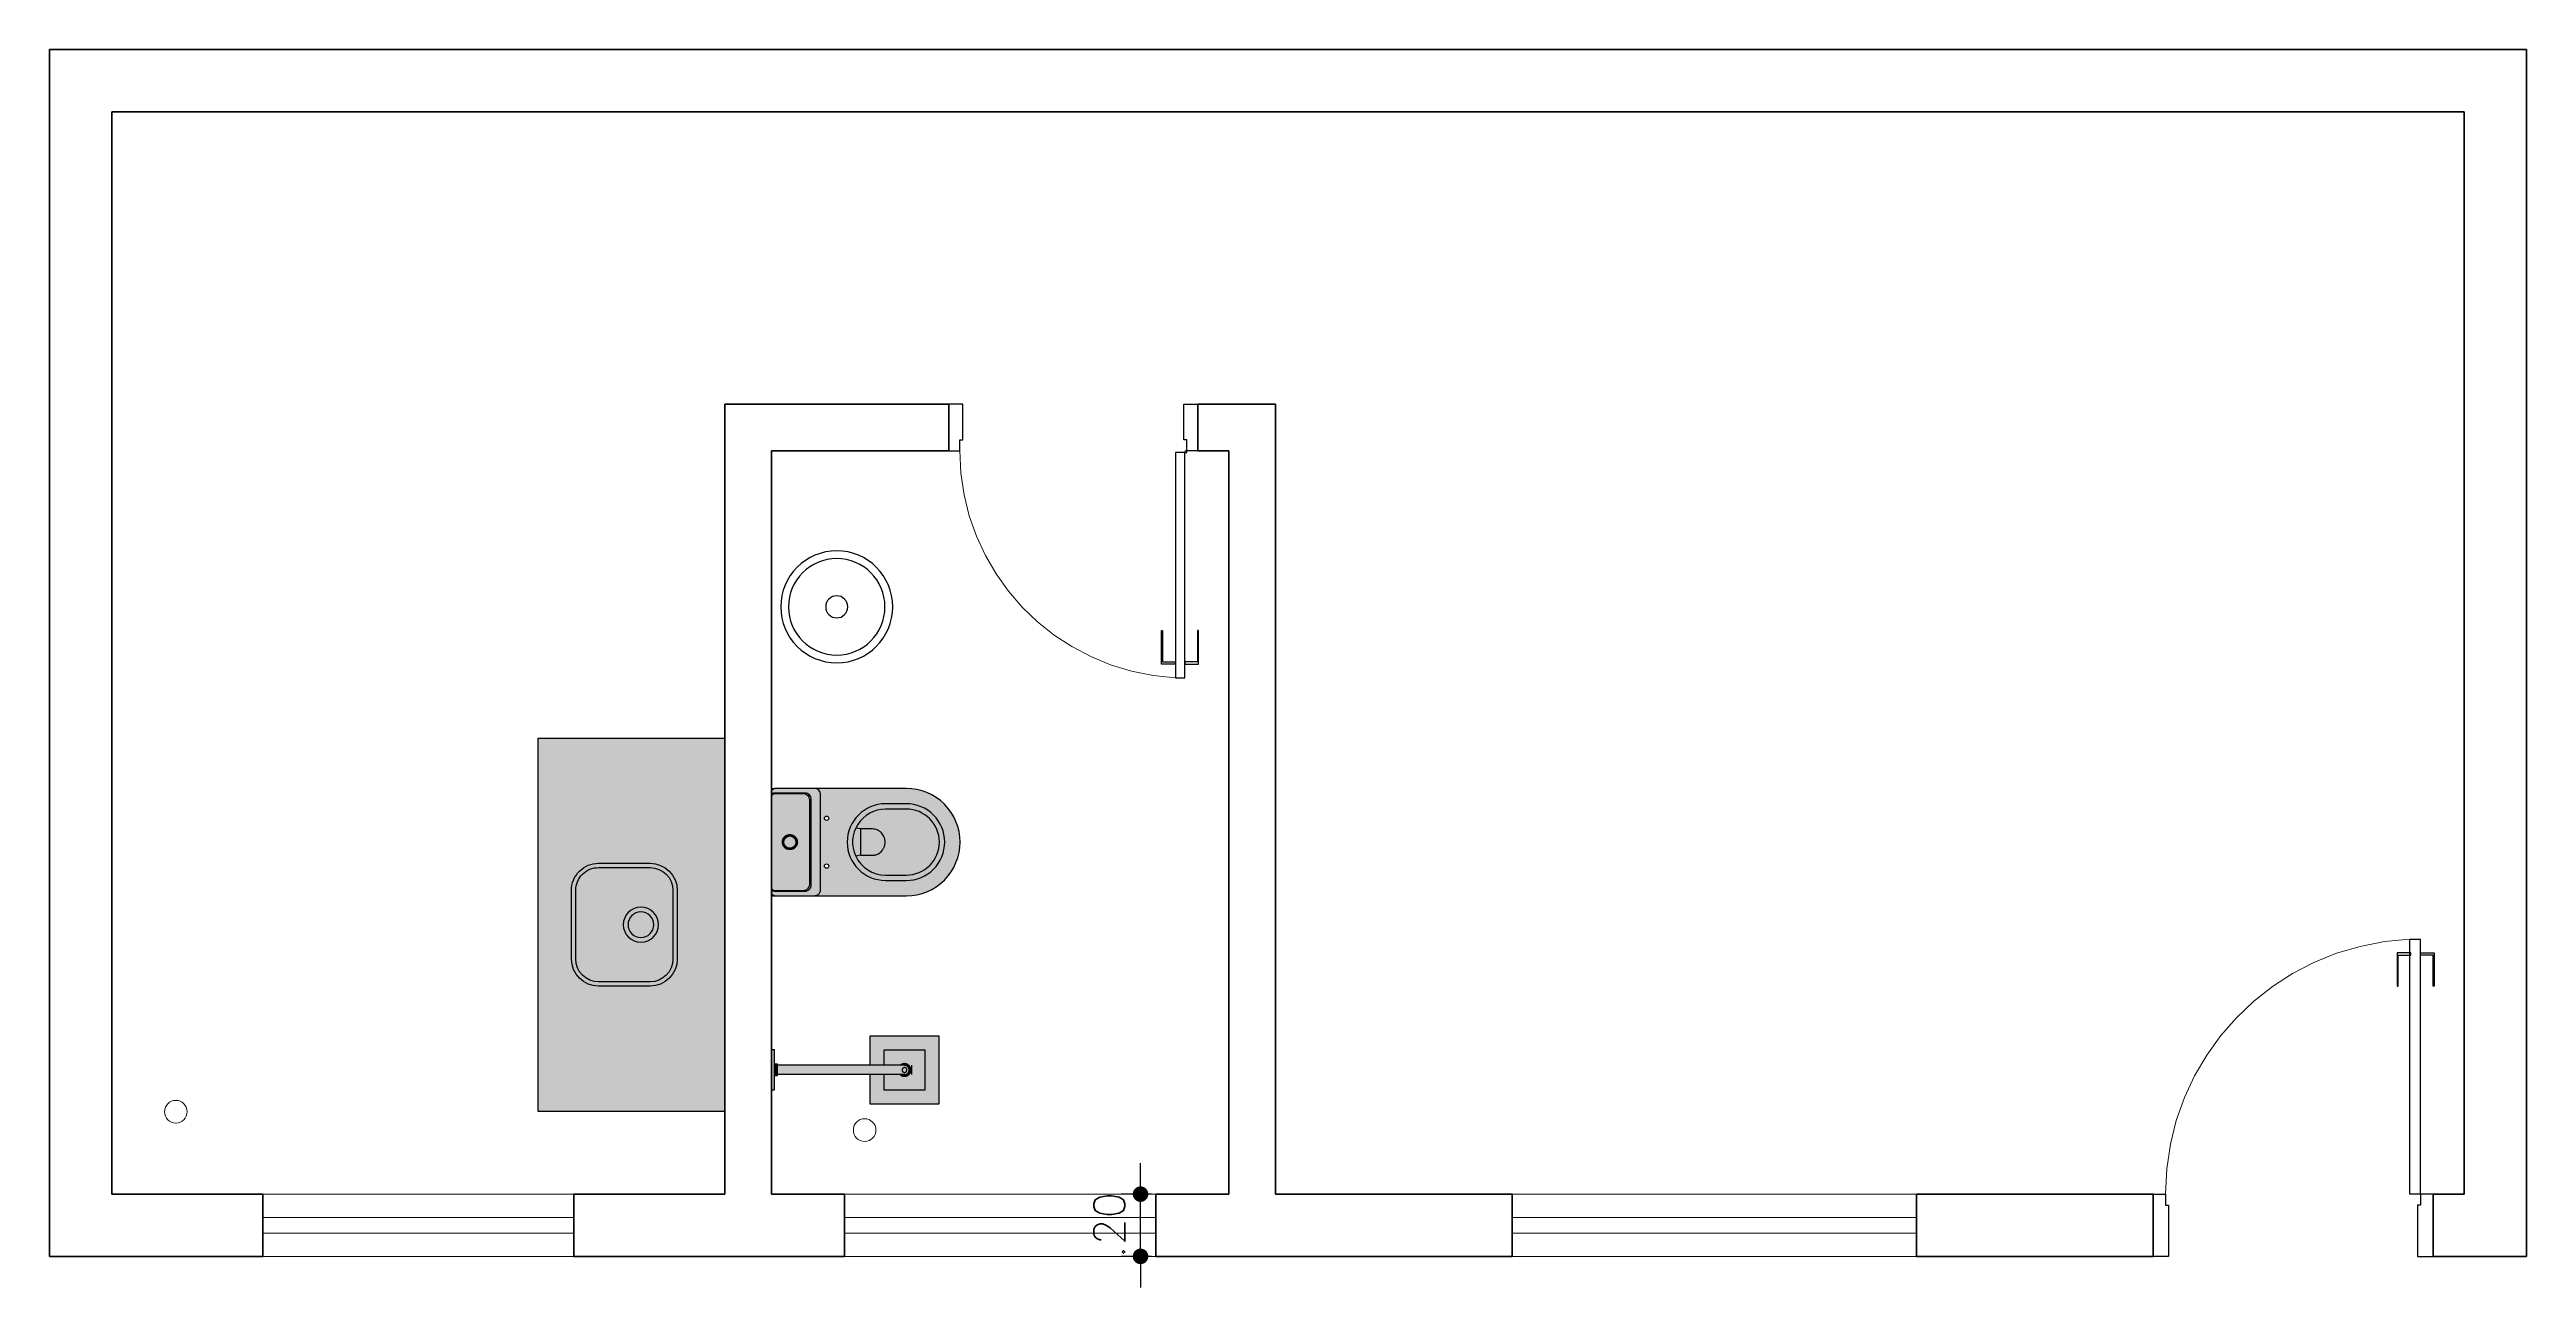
# Model space of a CAD drawing. Header units: millimetres. Extents: x -57 to 56, y 2 to 85.
# Drawn here: x 48.52 to 56.48, y 81.35 to 85.33 of the extents above; entities that cross this region are included whole.
import ezdxf

# ---------------------------------------------------------------- set-up
doc = ezdxf.new("R2010")
doc.units = ezdxf.units.MM
doc.header["$LTSCALE"] = 0.5
doc.header["$PDMODE"] = 3
for name, pattern in [('CACHE', [0.24, 0.12, -0.12]), ('CONTINU', [0]), ('DASHED', [15, 12, -3]), ('HIDDEN', [0.375, 0.25, -0.125]), ('HIDDEN2', [4.7625, 3.175, -1.5875])]:
    doc.linetypes.add(name, pattern=pattern)
for name, color, linetype, lineweight in [('A-TRACEJADO', 251, 'HIDDEN2', 18), ('AI-Hatch equip coz', 255, 'Continuous', 0), ('AI-Hatch equip san', 255, 'Continuous', 0), ('Alvenaria-alta', 5, 'Continuous', 50), ('Alvenaria-baixa', 3, 'Continuous', 20), ('ARQ cota externa', 1, 'Continuous', 15), ('ARQ Esquadria 2', 2, 'Continuous', 20), ('Linha-projeção', 8, 'HIDDEN', 15), ('TEXTO 01', 1, 'Continuous', 18)]:
    doc.layers.add(name, color=color, linetype=linetype, lineweight=lineweight)
for name, color, linetype in [('AI-Equip coz', 1, 'Continuous'), ('AI-Equip san', 1, 'Continuous'), ('AI-Hatch mob', 254, 'Continuous'), ('DETALHE', 2, 'Continuous'), ('PENA1', 1, 'Continuous'), ('PORTAS', 2, 'Continuous')]:
    doc.layers.add(name, color=color, linetype=linetype)
doc.styles.add('RS50', font='romans.shx', dxfattribs={"height": 0.1})
doc.dimstyles.new('Cota 50', dxfattribs={"dimscale": 0.05, "dimtxt": 0.1, "dimasz": 1, "dimexe": 1.25, "dimexo": 0.625, "dimgap": 1, "dimtad": 1, "dimzin": 4, "dimdsep": 46, "dimtxsty": 'RS50', "dimblk": 'DOT', "dimcen": 0.1, "dimclrd": 256, "dimclre": 256, "dimclrt": 256, "dimadec": 0, "dimazin": 0, "dimtfac": 1, "dimtix": 1, "dimtmove": 0, "dimatfit": 3, "dimldrblk": 'DOT', "dimfxl": 1.25, "dimarcsym": 0})

# ---------------------------------------------------------------- blocks, each defined once
blk = doc.blocks.new('_Dot')
at = {"color": 0, "linetype": 'ByBlock', "lineweight": -2}
blk.add_line((-0.5, 0), (-1, 0), dxfattribs=at)
at = {"color": 0, "linetype": 'ByBlock', "const_width": 0.5}
blk.add_lwpolyline([(-0.25, 0, 1), (0.25, 0, 1)], format="xyb", close=True, dxfattribs=at)
blk = doc.blocks.new('*D276')
at = {"layer": 'ARQ cota externa', "lineweight": -2, "transparency": 16777216}
for p, q in [((52.0275, 81.7011), (52.0275, 81.7511)), ((52.063, 81.6511), (51.965, 81.6511)), ((52.0275, 81.4511), (52.0275, 81.6511)), ((52.063, 81.4511), (51.965, 81.4511)), ((52.0275, 81.4011), (52.0275, 81.3511))]:
    blk.add_line(p, q, dxfattribs=at)
at = {"layer": 'DEFPOINTS', "color": 0, "transparency": 16777216}
for p in [(52.0275, 81.6511), (52.0943, 81.6511), (52.0943, 81.4511)]:
    blk.add_point(p, dxfattribs=at)
at = {"layer": 'ARQ cota externa', "lineweight": -2, "transparency": 16777216, "xscale": 0.05, "yscale": 0.05, "zscale": 0.05}
for p, rotation in [((52.0275, 81.6511), 270), ((52.0275, 81.4511), 90)]:
    blk.add_blockref('_Dot', p, dxfattribs=dict(at, rotation=rotation))
at = {"layer": 'ARQ cota externa', "transparency": 16777216, "insert": (51.9275, 81.5511), "char_height": 0.1, "attachment_point": 5, "rotation": 90, "style": 'RS50'}
blk.add_mtext('.20', dxfattribs=at)
blk = doc.blocks.new('P70')
at = {"layer": 'A-TRACEJADO'}
blk.add_arc((-0.149, -0.0328), 0.7322, 183.0662, 269.9559, dxfattribs=at)
at = {"layer": 'DETALHE', "color": 1}
for points in [[(-0.8365, -0.0415), (-0.8365, 0.0027), (-0.7284, 0.0027), (-0.7284, -0.0006), (-0.8285, -0.0006), (-0.8285, -0.0415)], [(-0.8365, -0.0724), (-0.8365, -0.1166), (-0.7284, -0.1166), (-0.7284, -0.1133), (-0.8285, -0.1133), (-0.8285, -0.0724)]]:
    blk.add_lwpolyline(points, close=True, dxfattribs=at)
at = {"layer": 'DETALHE', "color": 2}
for points in [[(-0.15, 0), (-0.15, -0.035), (-0.115, -0.035), (-0.115, -0.045), (0, -0.045), (0, 0)], [(-0.15, -0.8), (-0.15, -0.765), (-0.115, -0.765), (-0.115, -0.755), (0, -0.755), (0, -0.8)]]:
    blk.add_lwpolyline(points, close=True, dxfattribs=at)
blk.add_lwpolyline([(-0.8802, -0.0719), (-0.8802, -0.0411), (-0.1558, -0.0411), (-0.1558, -0.0719), (-0.8802, -0.0719)], dxfattribs=at)
blk.add_circle((-0.1531, -0.0379), 0.00326, dxfattribs=at)
blk = doc.blocks.new('*U62')
at = {"layer": 'AI-Hatch mob', "true_color": 0xede8c4}
blk.add_hatch(color=254, dxfattribs=at).paths.add_polyline_path([(0, 1.2), (0, 0), (0.6, 0), (0.6, 1.2)])
blk.add_lwpolyline([(0, 1.2), (0, 0), (0.6, 0), (0.6, 1.2)], close=True)
blk = doc.blocks.new('CUBA RETANGULAR TRAMONTINA LINHA PRIME 94020207 PLANTA')
at = {"layer": 'AI-Hatch equip coz'}
h = blk.add_hatch(color=256, dxfattribs=at)
h.dxf.hatch_style = 2
h.paths.add_polyline_path([(0.1103, 0), (-0.1103, 0, 0.414214), (-0.1976, -0.0873), (-0.1976, -0.2527, 0.414214), (-0.1103, -0.34), (0.1103, -0.34, 0.414214), (0.1976, -0.2527), (0.1976, -0.0873, 0.414214)])
h.paths.add_polyline_path([(-0.1103, -0.0138, 0.414214), (-0.1838, -0.0873), (-0.1838, -0.2527, 0.414214), (-0.1103, -0.3262), (0.1103, -0.3262, 0.414214), (0.1838, -0.2527), (0.1838, -0.0873, 0.414214), (0.1103, -0.0138)], flags=16)
h.paths.add_polyline_path([(0.0565, -0.1169, -1), (-0.0565, -0.1169, -1)], flags=0)
h.paths.add_polyline_path([(0.0412, -0.1169, -1), (-0.0412, -0.1169, -1)], flags=0)
for p, q in [((0.1103, 0), (-0.1103, 0)), ((0.1103, -0.0138), (-0.1103, -0.0138)), ((-0.1976, -0.0873), (-0.1976, -0.2527)), ((-0.1838, -0.0873), (-0.1838, -0.2527)), ((0.1838, -0.2527), (0.1838, -0.0873)), ((0.1976, -0.2527), (0.1976, -0.0873)), ((-0.1103, -0.3262), (0.1103, -0.3262)), ((-0.1103, -0.34), (0.1103, -0.34))]:
    blk.add_line(p, q)
for radius in [0.0565, 0.0412]:
    blk.add_circle((0, -0.1169), radius)
for centre, radius, start, end in [((-0.1103, -0.0873), 0.0873, 90, 180), ((0.1103, -0.0873), 0.0873, 0, 90), ((-0.1103, -0.0873), 0.0735, 90, 180), ((0.1103, -0.0873), 0.0735, 0, 90), ((-0.1103, -0.2527), 0.0873, 180, 270), ((-0.1103, -0.2527), 0.0735, 180, 270), ((0.1103, -0.2527), 0.0873, 270, 0), ((0.1103, -0.2527), 0.0735, 270, 0)]:
    blk.add_arc(centre, radius, start, end)
blk = doc.blocks.new('BACIA CX ACOPLADA LINK CP230 - PLANTA')
at = {"layer": 'AI-Hatch equip san'}
h = blk.add_hatch(color=256, dxfattribs=at)
h.paths.add_polyline_path([(-0.1463, 0, 0.414214), (-0.1562, -0.0099), (-0.1562, -0.1021, 0.414214), (-0.1365, -0.1218), (0.1365, -0.1218, 0.414214), (0.1562, -0.1021), (0.1562, -0.0099, 0.414214), (0.1463, 0)], flags=17)
h.paths.add_polyline_path([(0, -0.035, -1), (0, -0.0833, -1)], flags=16)
h.paths.add_polyline_path([(0, -0.0394, -1), (0, -0.0789, -1)], flags=0)
h.paths.add_polyline_path([(-0.1725, -0.0099), (-0.1725, -0.4337, 0.414214), (0, -0.6062, 0.414214), (0.1725, -0.4337), (0.1725, 0), (0.1626, 0), (0.1562, 0), (0.1562, -0.0048, -0.135287), (0.1576, -0.0099), (0.1576, -0.108, -0.414214), (0.1378, -0.1277), (-0.1378, -0.1277, -0.414214), (-0.1576, -0.108), (-0.1576, -0.0099, -0.135287), (-0.1562, -0.0048), (-0.1562, 0), (-0.1626, 0, 0.414214)])
h.paths.add_polyline_path([(-0.0769, -0.1705, -1), (-0.0769, -0.1843, -1)], flags=16)
h.paths.add_polyline_path([(0.1232, -0.3667), (0.1232, -0.4337, -0.414214), (0, -0.5569, -0.414214), (-0.1232, -0.4337), (-0.1232, -0.3667, -1)], flags=16)
h.paths.add_polyline_path([(0.0448, -0.2707, -0.291349), (0.106, -0.3667), (0.106, -0.4337, -0.414214), (0, -0.5397, -0.414214), (-0.106, -0.4337), (-0.106, -0.3667, -0.548768)], flags=0)
h.paths.add_polyline_path([(-0.0422, -0.2859), (0.0422, -0.2859), (0.0422, -0.3273), (0.0415, -0.3329), (0.0398, -0.3386), (0.0376, -0.3432), (0.034, -0.349), (0.0287, -0.3546), (0.0236, -0.3584), (0.0182, -0.3613), (0.0131, -0.3632), (0.0062, -0.3649), (-0.0018, -0.3652), (-0.0083, -0.3645), (-0.0146, -0.3628), (-0.0218, -0.3595), (-0.0284, -0.3549), (-0.033, -0.3502), (-0.0367, -0.3451), (-0.04, -0.3382), (-0.0419, -0.3306), (-0.0422, -0.3248)], flags=0)
h.paths.add_polyline_path([(0.0769, -0.1705, -1), (0.0769, -0.1843, -1)], flags=16)
h.paths.add_polyline_path([(-0.0422, -0.2859), (-0.0422, -0.3248), (-0.042, -0.3286), (-0.0415, -0.3325), (-0.0405, -0.3363), (-0.0391, -0.34), (-0.0374, -0.3435), (-0.0364, -0.3452), (-0.0353, -0.3469), (-0.0342, -0.3485), (-0.0329, -0.3501), (-0.0316, -0.3516), (-0.0302, -0.3531), (-0.0299, -0.3533), (-0.0268, -0.356), (-0.0235, -0.3583), (-0.02, -0.3604), (-0.0162, -0.3621), (-0.0123, -0.3634), (-0.0103, -0.3639), (-0.0083, -0.3644), (-0.0062, -0.3647), (-0.0041, -0.365), (0, -0.3652), (0.0042, -0.365), (0.0083, -0.3644), (0.0123, -0.3634), (0.0143, -0.3628), (0.0162, -0.3621), (0.0181, -0.3613), (0.02, -0.3604), (0.0218, -0.3594), (0.0235, -0.3583), (0.0252, -0.3572), (0.0269, -0.3559), (0.0299, -0.3533), (0.0326, -0.3504), (0.0351, -0.3473), (0.0372, -0.3439), (0.0381, -0.3422), (0.039, -0.3404), (0.0397, -0.3385), (0.0404, -0.3367), (0.0409, -0.3348), (0.0414, -0.3329), (0.0417, -0.331), (0.042, -0.329), (0.0422, -0.3271), (0.0422, -0.3251), (0.0422, -0.3248), (0.0422, -0.2859)], flags=0)
for points in [[(-0.1365, -0.1218, -0.414214), (-0.1562, -0.1021), (-0.1562, -0.0099, -0.414214), (-0.1463, 0), (-0.1477, 0, 0.414214), (-0.1576, -0.0099), (-0.1576, -0.108, 0.414214), (-0.1378, -0.1277), (0.1378, -0.1277, 0.414214), (0.1576, -0.108), (0.1576, -0.0099, 0.414214), (0.1477, 0), (0.1463, 0, -0.414214), (0.1562, -0.0099), (0.1562, -0.1021, -0.414214), (0.1365, -0.1218)], [(-0.1232, -0.3667, -1), (0.1232, -0.3667), (0.1232, -0.4337, -0.414214), (0, -0.5569, -0.414214), (-0.1232, -0.4337)]]:
    blk.add_hatch(color=256, dxfattribs=at).paths.add_polyline_path(points)
h = blk.add_hatch(color=256, dxfattribs=at)
h.paths.add_polyline_path([(0, -0.0833, 1), (0, -0.035, 1)])
h.paths.add_polyline_path([(0, -0.0789, -1), (0, -0.0394, -1)], flags=16)
at = {"ltscale": 0.05}
blk.add_lwpolyline([(-0.1626, 0), (-0.1725, 0), (-0.1725, -0.0099)], dxfattribs=at)
for points in [[(0.1725, -0.0099, 0.414214), (0.1626, 0), (0.1725, 0), (0.1725, -0.4337, -0.414214), (0, -0.6062, -0.414214), (-0.1725, -0.4337), (-0.1725, -0.0099)], [(-0.1463, 0, 0.414214), (-0.1562, -0.0099), (-0.1562, -0.1021, 0.414214), (-0.1365, -0.1218), (0.1365, -0.1218, 0.414214), (0.1562, -0.1021), (0.1562, -0.0099, 0.414214), (0.1463, 0)], [(-0.1626, 0, 0.414214), (-0.1725, -0.0099)], [(0.1725, -0.138, -0.414214), (0.1528, -0.1577), (-0.1528, -0.1577, -0.414214), (-0.1725, -0.138)]]:
    blk.add_lwpolyline(points, format="xyb")
blk.add_lwpolyline([(-0.1626, 0), (0.1626, 0), (0.1562, 0), (0.1562, -0.0049)])
at = {"linetype": 'DASHED', "ltscale": 0.025}
blk.add_lwpolyline([(-0.1562, -0.0049), (-0.1562, 0), (-0.1626, 0)], dxfattribs=at)
at = {"ltscale": 0.497717}
blk.add_lwpolyline([(0.1477, 0, -0.414214), (0.1576, -0.0099), (0.1576, -0.108, -0.414214), (0.1378, -0.1277), (-0.1378, -0.1277, -0.414214), (-0.1576, -0.108), (-0.1576, -0.0099, -0.414214), (-0.1477, 0)], format="xyb", dxfattribs=at)
at = {"linetype": 'DASHED'}
blk.add_lwpolyline([(0, -0.035, 1), (0, -0.0833, 1)], format="xyb", close=True, dxfattribs=at)
for points in [[(0, -0.0394, 1), (0, -0.0789, 1)], [(-0.0769, -0.1705, 1), (-0.0769, -0.1843, 1)], [(0.0769, -0.1705, 1), (0.0769, -0.1843, 1)], [(0.0448, -0.2707, -0.291349), (0.106, -0.3667), (0.106, -0.4337, -0.414214), (0, -0.5397, -0.414214), (-0.106, -0.4337), (-0.106, -0.3667, -0.548768)]]:
    blk.add_lwpolyline(points, format="xyb", close=True)
at = {"ltscale": 0.339985}
blk.add_lwpolyline([(0.1232, -0.3667), (0.1232, -0.4337, -0.414214), (0, -0.5569, -0.414214), (-0.1232, -0.4337), (-0.1232, -0.3667, -1)], format="xyb", close=True, dxfattribs=at)
at = {"ltscale": 0.078146}
blk.add_lwpolyline([(-0.0422, -0.2859), (-0.0448, -0.2707)], dxfattribs=at)
at = {"ltscale": 0.197277}
blk.add_lwpolyline([(0.0422, -0.2859), (0.0422, -0.3248), (0.0422, -0.3251), (0.0422, -0.3271), (0.042, -0.329), (0.0417, -0.331), (0.0414, -0.3329), (0.0409, -0.3348), (0.0404, -0.3367), (0.0397, -0.3385), (0.039, -0.3404), (0.0381, -0.3422), (0.0372, -0.3439), (0.0351, -0.3473), (0.0326, -0.3504), (0.0299, -0.3533), (0.0269, -0.3559), (0.0252, -0.3572), (0.0235, -0.3583), (0.0218, -0.3594), (0.02, -0.3604), (0.0181, -0.3613), (0.0162, -0.3621), (0.0143, -0.3628), (0.0123, -0.3634), (0.0083, -0.3644), (0.0042, -0.365), (0, -0.3652), (-0.0041, -0.365), (-0.0062, -0.3647), (-0.0083, -0.3644), (-0.0103, -0.3639), (-0.0123, -0.3634), (-0.0162, -0.3621), (-0.02, -0.3604), (-0.0235, -0.3583), (-0.0268, -0.356), (-0.0299, -0.3533), (-0.0302, -0.3531), (-0.0316, -0.3516), (-0.0329, -0.3501), (-0.0342, -0.3485), (-0.0353, -0.3469), (-0.0364, -0.3452), (-0.0374, -0.3435), (-0.0391, -0.34), (-0.0405, -0.3363), (-0.0415, -0.3325), (-0.042, -0.3286), (-0.0422, -0.3248), (-0.0422, -0.2859)], dxfattribs=at)
at = {"ltscale": 0.214268}
blk.add_lwpolyline([(-0.0422, -0.2859), (0.0422, -0.2859)], dxfattribs=at)
at = {"ltscale": 0.078144}
blk.add_lwpolyline([(0.0422, -0.2859), (0.0448, -0.2707)], dxfattribs=at)
blk = doc.blocks.new('CHUVEIRO QUADRATTA 1992 C CT PL')
at = {"layer": 'AI-Hatch equip san'}
blk.add_hatch(color=256, dxfattribs=at).paths.add_polyline_path([(0.5378, 0.1109), (0.3176, 0.1109), (0.3176, -0.1093), (0.5378, -0.1093)])
at = {"layer": 'AI-Hatch equip san', "ltscale": 3}
blk.add_hatch(color=256, dxfattribs=at).paths.add_polyline_path([(0.01, -0.0205, -0.414214), (0.0115, -0.019), (0.0115, 0.019, -0.414214), (0.01, 0.0205)])
for p, q in [((0, 0.065), (0.01, 0.065)), ((0, 0.065), (0, -0.065)), ((0.01, 0.065), (0.01, -0.065)), ((0.0115, 0.019), (0.0115, -0.019)), ((0.0115, 0.019), (0.02, 0.019)), ((0.02, 0.019), (0.02, -0.019)), ((0.2698, 0.0158), (0.02, 0.0158)), ((0.4286, 0.0158), (0.2698, 0.0158)), ((0.4497, -0.0142), (0.4497, 0.0158)), ((0, -0.065), (0.01, -0.065)), ((0.0115, -0.019), (0.02, -0.019)), ((0.2698, -0.0142), (0.02, -0.0142)), ((0.4286, -0.0142), (0.2698, -0.0142))]:
    blk.add_line(p, q)
at = {"linetype": 'CONTINU'}
for points in [[(0.3176, -0.0142), (0.3176, -0.1093), (0.5378, -0.1093), (0.5378, 0.1109), (0.3176, 0.1109), (0.3176, 0.0158)], [(0.3626, -0.0142), (0.3626, -0.0642), (0.4928, -0.0642), (0.4928, 0.0659), (0.3626, 0.0659), (0.3626, 0.0158)]]:
    blk.add_lwpolyline(points, dxfattribs=at)
at = {"linetype": 'CACHE', "extrusion": (0, 0, -1)}
for points in [[(-0.4138, -0.0142, -0.188867), (-0.4277, -0.0196, -1), (-0.4277, 0.0212, -0.188867), (-0.4138, 0.0158, -0.188867)], [(-0.4168, -0.0142, -0.158247), (-0.4277, -0.0177, -1), (-0.4277, 0.0193, -0.158247), (-0.4168, 0.0158, -0.158247)], [(-0.4207, -0.0142, -0.108843), (-0.4277, -0.0157, -1), (-0.4277, 0.0173, -0.108843), (-0.4207, 0.0158, -0.108843)], [(-0.4268, -0.0142, -0.015104), (-0.4277, -0.0142, -1), (-0.4277, 0.0158, -0.015104), (-0.4268, 0.0158, -0.015104)]]:
    blk.add_lwpolyline(points, format="xyb", dxfattribs=at)
blk.add_lwpolyline([(-0.4277, 0.0086, -1), (-0.4277, -0.0069, -1)], format="xyb", close=True, dxfattribs=at)
for centre, start, end in [((0.0115, 0.0205), 180, 270), ((0.0115, -0.0205), 90, 180)]:
    blk.add_arc(centre, 0.0015, start, end)
at = {"layer": 'AI-Hatch equip san'}
for points in [[(0, 0.065), (0.01, 0.065), (0, -0.065), (0.01, -0.065)], [(0.0115, 0.019), (0.02, 0.019), (0.0115, -0.019), (0.02, -0.019)], [(0.02, 0.0158), (0.02, -0.0142), (0.3176, 0.0158), (0.3176, -0.0142)]]:
    blk.add_solid(points, dxfattribs=at)
blk = doc.blocks.new('DCUNP02')
for radius in [180, 155, 35.5]:
    blk.add_circle((0, -265), radius)

msp = doc.modelspace()

# ---------------------------------------------------------------- linework, layer by layer
at = {"layer": 'Alvenaria-alta'}
for p, q in [((56.4814, 85.3311), (48.5214, 85.3311)), ((48.5214, 85.3311), (48.5214, 81.4511)), ((56.4814, 81.4511), (56.4814, 85.3311)), ((56.2814, 85.1311), (48.7214, 85.1311)), ((48.7214, 85.1311), (48.7214, 81.6511)), ((56.2814, 81.6511), (56.2814, 85.1311)), ((51.4114, 84.1911), (50.6914, 84.1911)), ((50.6914, 84.1911), (50.6914, 81.6511)), ((51.4114, 84.0411), (51.4114, 84.1911)), ((52.4614, 84.1911), (52.2114, 84.1911)), ((52.2114, 84.0411), (52.2114, 84.1911)), ((52.4614, 84.1911), (52.4614, 81.6511)), ((51.4114, 84.0411), (50.8414, 84.0411)), ((50.8414, 84.0411), (50.8414, 81.6511)), ((52.3114, 84.0411), (52.2114, 84.0411)), ((52.3114, 84.0411), (52.3114, 81.6511)), ((48.7214, 81.6511), (49.2064, 81.6511)), ((49.2064, 81.6511), (49.2064, 81.4511)), ((50.2064, 81.6511), (50.6914, 81.6511)), ((50.2064, 81.6511), (50.2064, 81.4511)), ((50.8414, 81.6511), (51.0764, 81.6511)), ((51.0764, 81.6511), (51.0764, 81.4511)), ((52.0764, 81.6511), (52.3114, 81.6511)), ((52.0764, 81.6511), (52.0764, 81.4511)), ((52.4614, 81.6511), (53.2214, 81.6511)), ((53.2214, 81.6511), (53.2214, 81.4511)), ((54.5214, 81.6511), (55.2814, 81.6511)), ((54.5214, 81.6511), (54.5214, 81.4511)), ((55.2814, 81.6511), (55.2814, 81.4511)), ((56.1814, 81.6511), (56.2814, 81.6511)), ((56.1814, 81.6511), (56.1814, 81.4511)), ((48.5214, 81.4511), (49.2064, 81.4511)), ((50.2064, 81.4511), (51.0764, 81.4511)), ((52.0764, 81.4511), (53.2214, 81.4511)), ((54.5214, 81.4511), (55.2814, 81.4511)), ((56.1814, 81.4511), (56.4814, 81.4511))]:
    msp.add_line(p, q, dxfattribs=at)
at = {"layer": 'ARQ Esquadria 2'}
for p, q in [((49.2064, 81.6511), (50.2064, 81.6511)), ((51.0764, 81.6511), (52.0764, 81.6511)), ((53.2214, 81.6511), (54.5214, 81.6511)), ((49.2064, 81.5761), (50.2064, 81.5761)), ((49.2064, 81.5261), (50.2064, 81.5261)), ((51.0764, 81.5761), (52.0764, 81.5761)), ((51.0764, 81.5261), (52.0764, 81.5261)), ((53.2214, 81.5761), (54.5214, 81.5761)), ((53.2214, 81.5261), (54.5214, 81.5261)), ((49.2064, 81.4511), (50.2064, 81.4511)), ((51.0764, 81.4511), (52.0764, 81.4511)), ((53.2214, 81.4511), (54.5214, 81.4511))]:
    msp.add_line(p, q, dxfattribs=at)
at = {"layer": 'DETALHE', "color": 1}
for points in [[(56.1101, 82.4274), (56.0659, 82.4274), (56.0659, 82.3193), (56.0692, 82.3193), (56.0692, 82.4194), (56.1101, 82.4194)], [(56.141, 82.4274), (56.1852, 82.4274), (56.1852, 82.3193), (56.1819, 82.3193), (56.1819, 82.4194), (56.141, 82.4194)]]:
    msp.add_lwpolyline(points, close=True, dxfattribs=at)
at = {"layer": 'Linha-projeção', "linetype": 'HIDDEN2'}
msp.add_arc((56.1414, 81.6511), 0.82, 92.44407, 180, dxfattribs=at)
at = {"layer": 'PORTAS'}
for p, q in [((56.1064, 81.6511), (56.1064, 82.4711)), ((56.1064, 82.4711), (56.1414, 82.4711)), ((56.1414, 81.6511), (56.1414, 82.4711)), ((55.2814, 81.6511), (55.3214, 81.6511)), ((55.3214, 81.6511), (55.3214, 81.6161)), ((55.3214, 81.6161), (55.3314, 81.6161)), ((55.3314, 81.6161), (55.3314, 81.4511)), ((56.1814, 81.6511), (56.1064, 81.6511)), ((56.1414, 81.6161), (56.1314, 81.6161)), ((56.1314, 81.6161), (56.1314, 81.4511)), ((56.1814, 81.6511), (56.1414, 81.6511)), ((56.1414, 81.6511), (56.1414, 81.6161)), ((55.3314, 81.4511), (55.2814, 81.4511)), ((56.1314, 81.4511), (56.1814, 81.4511))]:
    msp.add_line(p, q, dxfattribs=at)
at = {"layer": 'TEXTO 01'}
for centre, radius in [((48.9272, 81.9162), 0.0364), ((51.1409, 81.8572), 0.0363)]:
    msp.add_circle(centre, radius, dxfattribs=at)

# ---------------------------------------------------------------- block references
at = {"xscale": -1}
msp.add_blockref('*U62', (50.6914, 81.9173), dxfattribs=at)
at = {"layer": 'AI-Equip coz', "xscale": -1, "rotation": 270}
msp.add_blockref('CUBA RETANGULAR TRAMONTINA LINHA PRIME 94020207 PLANTA', (50.5387, 82.5173), dxfattribs=at)
at = {"layer": 'AI-Equip san', "xscale": -1}
for name, p, rotation in [('BACIA CX ACOPLADA LINK CP230 - PLANTA', (50.8414, 82.7829), 90), ('CHUVEIRO QUADRATTA 1992 C CT PL', (50.8414, 82.0511), 180)]:
    msp.add_blockref(name, p, dxfattribs=dict(at, rotation=rotation))
at = {"layer": 'Alvenaria-baixa', "xscale": -1, "rotation": 270}
msp.add_blockref('P70', (52.2114, 84.1911), dxfattribs=at)
at = {"layer": 'PENA1', "xscale": -0.001, "yscale": 0.001, "zscale": 0.001, "rotation": 270}
msp.add_blockref('DCUNP02', (51.3162, 83.5393), dxfattribs=at)

# ---------------------------------------------------------------- dimensions: what is measured, and where the dimension line sits
at = {"layer": 'ARQ cota externa'}
dim = msp.add_linear_dim(base=(52.0275, 81.6511), p1=(52.0943, 81.4511), p2=(52.0943, 81.6511), angle=90, dimstyle='Cota 50', dxfattribs=at)
dim.commit()
dim.dimension.update_dxf_attribs({"geometry": '*D276', "text_midpoint": (51.9275, 81.5511)})

doc.saveas('drawing.dxf')
